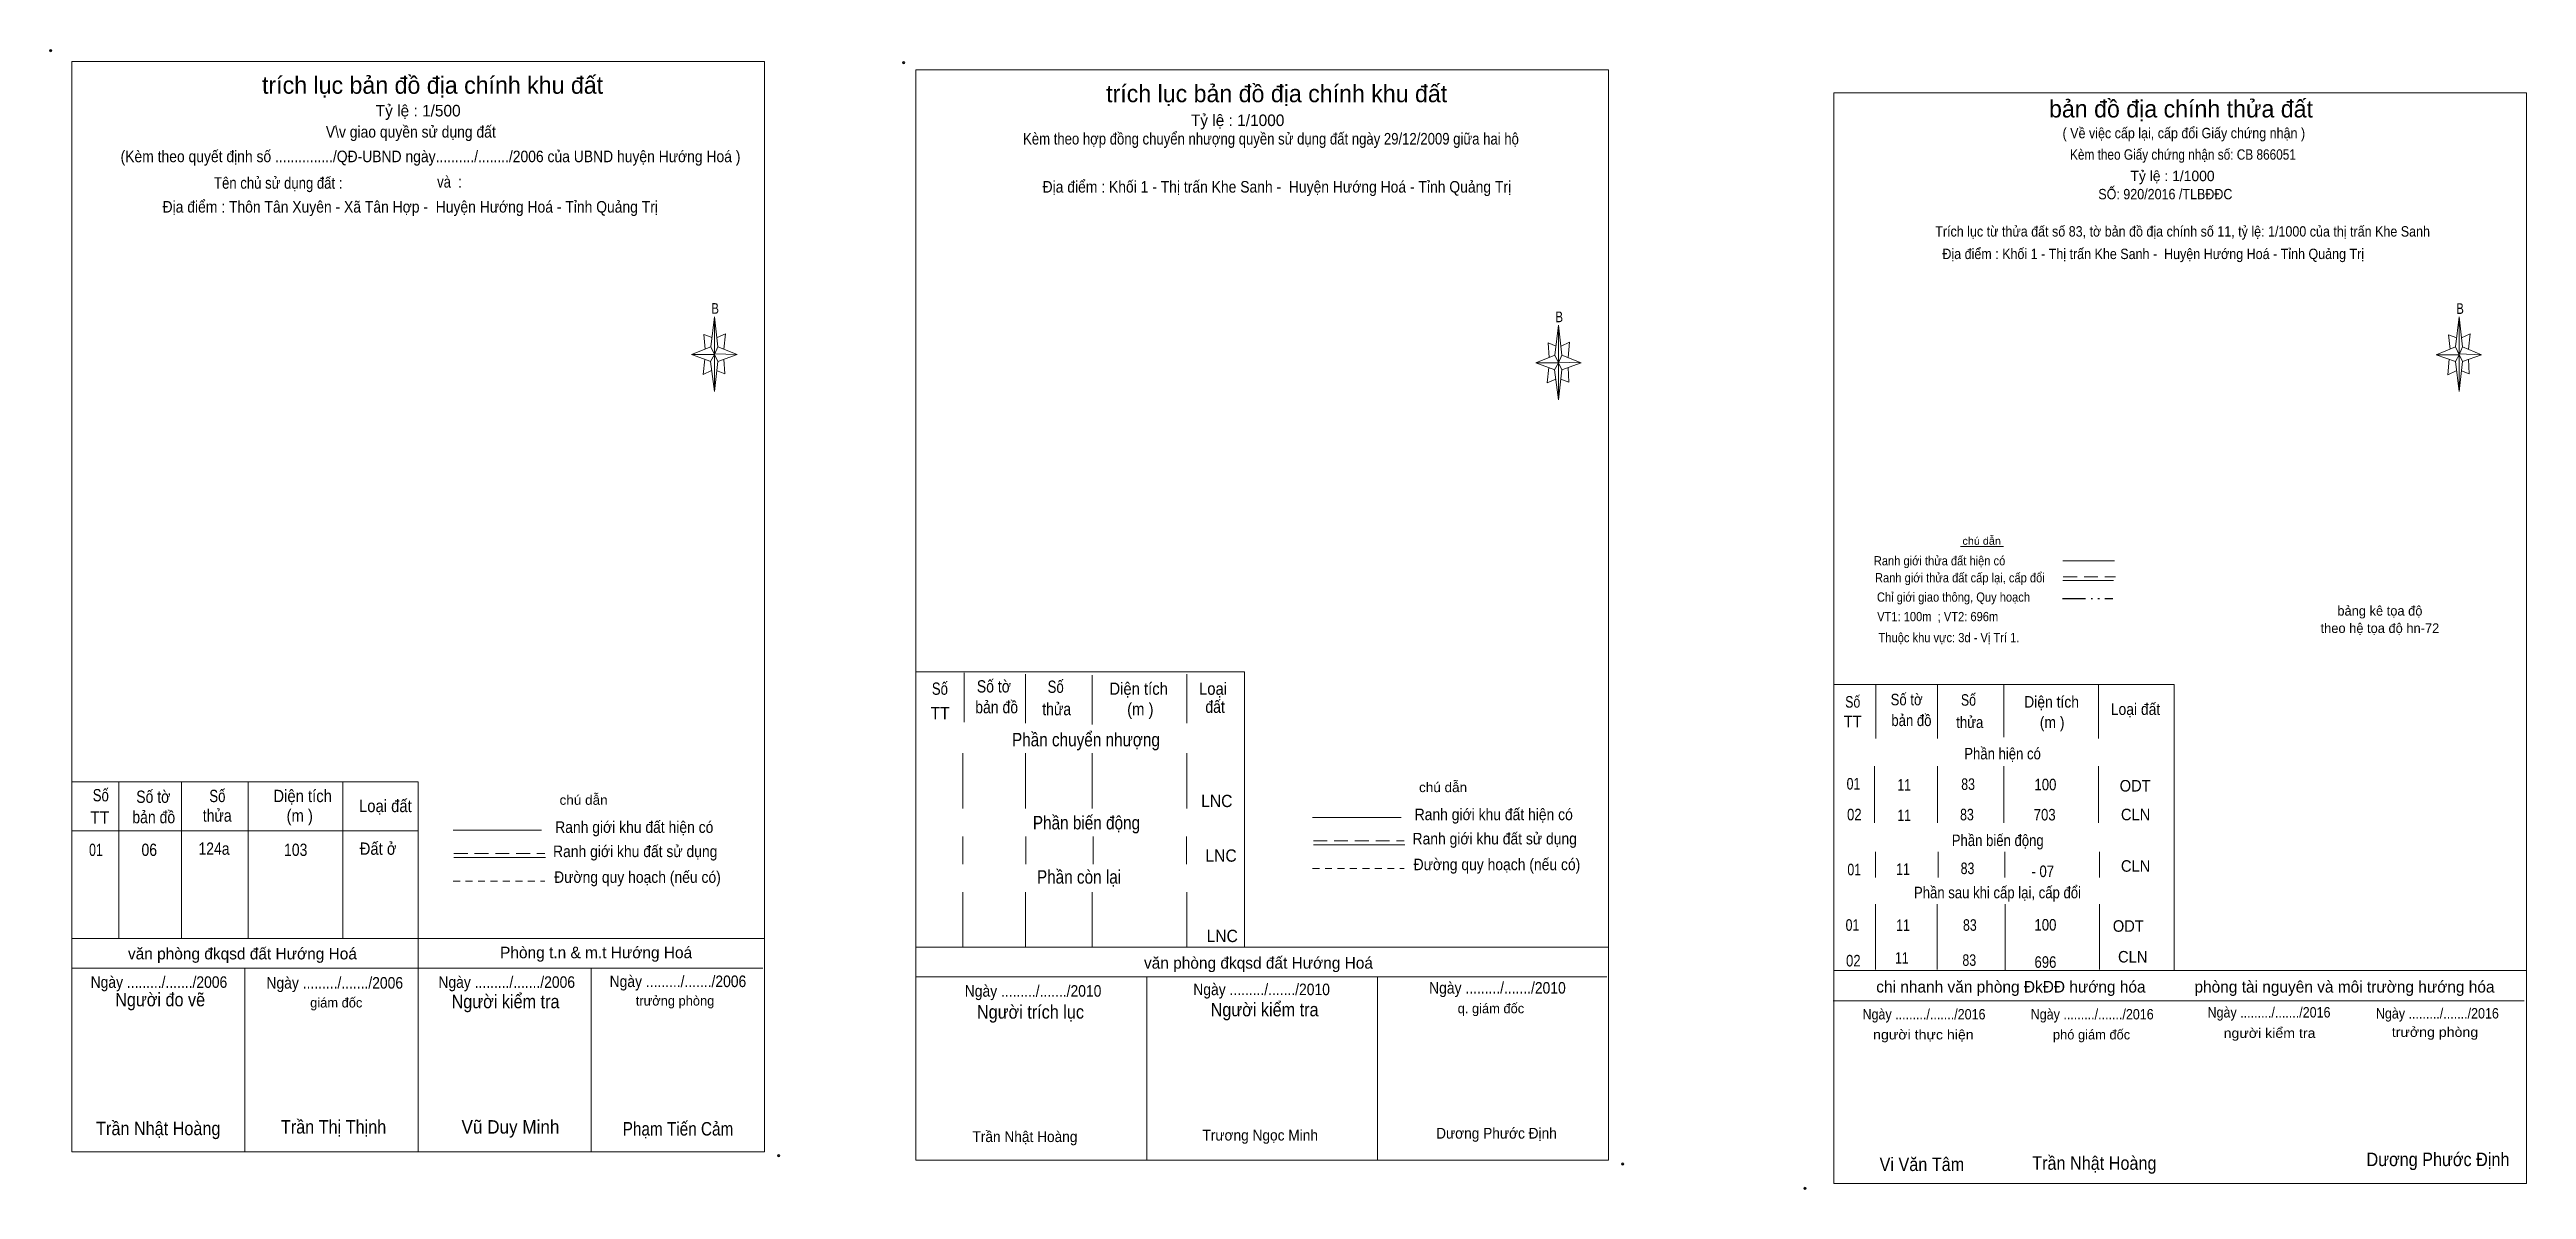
# Model space of a CAD drawing. Header units: metres. Extents: x 550975 to 552049, y 1839861 to 1840157.
# Drawn here: x 550975 to 551619, y 1839861 to 1840157 of the extents above; entities that cross this region are included whole.
import ezdxf
from ezdxf.enums import TextEntityAlignment as Align

# ---------------------------------------------------------------- set-up
doc = ezdxf.new("R2010")
doc.units = ezdxf.units.M
doc.header["$LTSCALE"] = 1.2
doc.header["$PDMODE"] = 32
doc.header["$PDSIZE"] = 0.6
for name, pattern in [('DASH_DOUBLE_DOT', [9.2, 5, -1.2, 0.3, -1.2, 0.3, -1.2]), ('MEDIUM_DASHED', [4.5, 3, -1.5]), ('SHORT_DASHED', [2.7, 1.5, -1.2])]:
    doc.linetypes.add(name, pattern=pattern)
doc.layers.add('5', color=7, linetype='Continuous', lineweight=13)

msp = doc.modelspace()

# ---------------------------------------------------------------- texts
at = {"layer": '5'}
for s, height, p in [('trích lục bản đồ địa chính khu đất', 4.5, (551074.955, 1840145.94)), ('trích lục bản đồ địa chính khu đất', 4.5, (551294.355, 1840143.74)), ('Tỷ lệ : 1/500', 3, (551071.21, 1840140.04)), ('Tỷ lệ : 1/1000', 3, (551284.205, 1840137.54)), ('bản đồ địa chính thửa đất', 4.5, (551529.415, 1840139.77)), ('Tỷ lệ : 1/1000', 2.7, (551527.215, 1840123.21)), ('bảng kê tọa độ', 2.5, (551581.115, 1840010.24)), ('theo hệ tọa độ hn-72', 2.5, (551581.12, 1840005.72)), ('văn phòng đkqsd đất Hướng Hoá ', 3, (551026.085, 1839920.84)), ('Phòng t.n & m.t Hướng Hoá ', 3, (551118.02, 1839921.14)), ('văn phòng đkqsd đất Hướng Hoá ', 3, (551290.185, 1839918.44)), ('chi nhanh văn phòng ĐkĐĐ hướng hóa', 3, (551485.205, 1839912.23)), ('phòng tài nguyên và môi trường hướng hóa', 3, (551571.91, 1839912.23)), ('  giám đốc', 2.5, (551048.985, 1839908.34)), ('  trưởng phòng ', 2.5, (551137.51, 1839908.84)), ('q. giám đốc', 2.5, (551350.05, 1839906.84)), ('phó giám đốc', 2.5, (551506.17, 1839900.03))]:
    msp.add_text(s, height=height, dxfattribs=at).set_placement(p, align=Align.CENTER)
for s, height, width, p in [('V\\v giao quyền sử dụng đất ', 3, 0.9, (551069.795, 1840134.54)), ('Kèm theo hợp đồng chuyển nhượng quyền sử dụng đất ngày 29/12/2009 giữa hai hộ ', 3, 0.85, (551293.35, 1840132.74)), ('( Về việc cấp lại, cấp đổi Giấy chứng nhận )', 2.7, 0.9, (551530.155, 1840134.37)), ('(Kèm theo quyết định số .............../QĐ-UBND ngày........../......../2006 của UBND huyện Hướng Hoá )', 3, 0.9, (551074.415, 1840128.14)), ('Kèm theo Giấy chứng nhận số: CB 866051', 2.7, 0.85, (551529.925, 1840128.79)), ('Tên chủ sử dụng đất :', 3, 0.85, (551034.835, 1840121.24)), ('và  : ', 3, 0.85, (551079.83, 1840121.54)), ('Địa điểm : Khối 1 - Thị trấn Khe Sanh -  Huyện Hướng Hoá - Tỉnh Quảng Trị ', 3, 0.9, (551294.905, 1840120.24)), ('SỐ: 920/2016 /TLBĐĐC', 2.7, 0.9, (551525.35, 1840118.49)), ('Địa điểm : Thôn Tân Xuyên - Xã Tân Hợp -  Huyện Hướng Hoá - Tỉnh Quảng Trị ', 3, 0.9, (551069.655, 1840115.04)), ('Trích lục từ thửa đất số 83, tờ bản đồ địa chính số 11, tỷ lệ: 1/1000 của thị trấn Khe Sanh', 2.7, 0.9, (551529.835, 1840108.8)), ('Địa điểm : Khối 1 - Thị trấn Khe Sanh -  Huyện Hướng Hoá - Tỉnh Quảng Trị ', 2.7, 0.9, (551522.65, 1840102.95)), ('B', 2.756, 0.8, (551148.395, 1840088.74)), ('B', 2.756, 0.8, (551367.795, 1840086.54)), ('B', 2.755, 0.8, (551601.955, 1840088.69)), ('chú dẫn', 2, 1.05, (551477.6, 1840028.66)), ('Ranh giới thửa đất hiện có ', 2.4, 0.9, (551467.06, 1840023.3)), ('Ranh giới thửa đất cấp lại, cấp đổi', 2.4, 0.9, (551471.935, 1840018.88)), ('Chỉ giới giao thông, Quy hoạch', 2.4, 0.9, (551470.275, 1840013.86)), ('VT1: 100m  ; VT2: 696m ', 2.4, 0.9, (551466.575, 1840008.79)), ('Thuộc khu vực: 3d - Vị Trí 1.', 2.4, 0.9, (551469.1, 1840003.32)), ('Số', 3.2, 0.8, (551206.815, 1839989.64)), ('Số tờ', 3.2, 0.85, (551220.855, 1839990.24)), ('Số', 3.2, 0.8, (551236.915, 1839990.14)), ('Diện tích', 3.2, 0.9, (551258.48, 1839989.64)), ('Loại ', 3.2, 0.9, (551278.35, 1839989.64)), ('TT', 3.2, 0.95, (551206.855, 1839983.24)), ('bản đồ', 3.2, 0.85, (551221.575, 1839984.84)), ('thửa', 3.2, 0.85, (551237.175, 1839984.34)), ('(m )', 3.2, 0.9, (551258.92, 1839984.34)), ('đất', 3.2, 0.85, (551278.35, 1839984.94)), ('Số', 3, 0.8, (551444.09, 1839986.31)), ('Số tờ', 3, 0.85, (551458.095, 1839986.91)), ('Số', 3, 0.8, (551474.17, 1839986.81)), ('Diện tích', 3, 0.9, (551495.78, 1839986.31)), ('Loại đất', 3, 0.9, (551517.595, 1839984.41)), ('Phần chuyển nhượng', 3.5, 0.85, (551244.78, 1839976.24)), ('TT', 3, 0.95, (551444.085, 1839981.21)), ('bản đồ', 3, 0.85, (551459.345, 1839981.51)), ('thửa', 3, 0.85, (551474.515, 1839981.01)), ('(m )', 3, 0.9, (551495.925, 1839981.01)), ('Phần hiện có', 3, 0.85, (551483.035, 1839972.85)), ('chú dẫn', 2.5, 1.05, (551337.605, 1839964.34)), ('01', 3, 0.8, (551444.28, 1839965.01)), ('11', 3, 0.8, (551457.47, 1839964.71)), ('83', 3, 0.8, (551474.075, 1839964.91)), ('100', 3, 0.85, (551494.18, 1839964.81)), ('ODT', 3, 0.95, (551517.5, 1839964.49)), ('Số', 3.2, 0.8, (550988.715, 1839961.94)), ('Số tờ', 3.2, 0.85, (551002.355, 1839961.54)), ('Số', 3.2, 0.8, (551019.015, 1839961.74)), ('Diện tích', 3.2, 0.9, (551041.18, 1839961.74)), ('Loại đất', 3.2, 0.9, (551062.685, 1839959.14)), ('chú dẫn', 2.5, 1.05, (551114.205, 1839961.04)), ('LNC', 3.2, 0.95, (551278.8, 1839960.44)), ('Ranh giới khu đất hiện có ', 3, 0.9, (551351.28, 1839957.04)), ('TT', 3.2, 0.95, (550988.455, 1839956.14)), ('bản đồ', 3.2, 0.85, (551002.475, 1839956.24)), ('thửa', 3.2, 0.85, (551018.975, 1839956.64)), ('(m )', 3.2, 0.9, (551040.42, 1839956.64)), ('Ranh giới khu đất hiện có ', 3, 0.9, (551127.88, 1839953.74)), ('Phần biến động', 3.5, 0.85, (551244.915, 1839954.64)), ('Ranh giới khu đất sử dụng', 3, 0.9, (551351.03, 1839950.74)), ('02', 3, 0.85, (551444.505, 1839957.01)), ('11', 3, 0.8, (551457.47, 1839956.81)), ('83', 3, 0.8, (551473.775, 1839957)), ('703', 3, 0.85, (551493.985, 1839956.97)), ('CLN', 3, 0.95, (551517.62, 1839957.01)), ('01', 3.2, 0.75, (550987.445, 1839947.74)), ('06', 3.2, 0.85, (551001.315, 1839947.74)), ('124a', 3.2, 0.85, (551018.14, 1839948.04)), ('103', 3.2, 0.85, (551039.38, 1839947.74)), ('Đất ở ', 3.2, 0.9, (551061.335, 1839948.04)), ('Ranh giới khu đất sử dụng', 3, 0.9, (551127.63, 1839947.44)), ('LNC', 3.2, 0.95, (551279.9, 1839946.24)), ('Phần biến động', 3, 0.85, (551481.78, 1839950.31)), ('Đường quy hoạch (nếu có)', 3, 0.9, (551128.21, 1839940.74)), ('Phần còn lại ', 3.5, 0.85, (551243.54, 1839940.54)), ('Đường quy hoạch (nếu có)', 3, 0.9, (551351.61, 1839944.04)), ('01', 3, 0.8, (551444.48, 1839942.71)), ('11', 3, 0.8, (551457.17, 1839942.82)), ('83', 3, 0.8, (551473.925, 1839943.02)), ('- 07', 3, 0.85, (551493.48, 1839942.25)), ('CLN', 3, 0.95, (551517.62, 1839943.63)), ('Phần sau khi cấp lại, cấp đổi', 3, 0.85, (551481.715, 1839936.73)), ('LNC', 3.2, 0.95, (551280.2, 1839925.34)), ('01', 3, 0.8, (551444.02, 1839928.29)), ('11', 3, 0.8, (551457.17, 1839928.23)), ('83', 3, 0.8, (551474.535, 1839928.28)), ('100', 3, 0.85, (551494.18, 1839928.34)), ('ODT', 3, 0.95, (551515.72, 1839928.02)), ('02', 3, 0.85, (551444.245, 1839919.01)), ('11', 3, 0.8, (551456.86, 1839919.72)), ('83', 3, 0.8, (551474.385, 1839919.16)), ('696', 3, 0.85, (551494.18, 1839918.65)), ('CLN', 3, 0.95, (551516.86, 1839920.03)), ('Ngày ........./......./2006', 3, 0.9, (551003.825, 1839913.44)), ('Ngày ........./......./2006', 3, 0.9, (551049.525, 1839913.24)), ('Ngày ........./......./2006', 3, 0.9, (551094.225, 1839913.44)), ('Ngày ........./......./2006', 3, 0.9, (551138.725, 1839913.64)), ('Người đo vẽ', 3.5, 0.9, (551004.145, 1839908.64)), ('Người kiểm tra', 3.5, 0.9, (551093.915, 1839908.14)), ('Ngày ........./......./2010', 3, 0.9, (551231.035, 1839911.14)), ('Người trích lục', 3.5, 0.9, (551230.365, 1839905.44)), ('Ngày ........./......./2010', 3, 0.9, (551290.435, 1839911.54)), ('Người kiểm tra', 3.5, 0.9, (551291.215, 1839906.04)), ('Ngày ........./......./2010', 3, 0.9, (551351.735, 1839911.94)), ('Ngày ........./......./2016', 2.7, 0.9, (551462.615, 1839905.23)), ('người thực hiện', 2.5, 1.1, (551462.45, 1839900.03)), ('Ngày ........./......./2016', 2.7, 0.9, (551506.335, 1839905.23)), ('Ngày ........./......./2016', 2.7, 0.9, (551552.295, 1839905.73)), ('người kiểm tra', 2.5, 1.1, (551552.435, 1839900.43)), ('Ngày ........./......./2016', 2.7, 0.9, (551596.055, 1839905.47)), ('trưởng phòng', 2.5, 1.1, (551595.43, 1839900.69)), ('Trần Nhật Hoàng', 3.5, 0.9, (551003.655, 1839875.14)), ('Trần Thị Thịnh', 3.5, 0.9, (551049.22, 1839875.54)), ('Vũ Duy Minh', 3.5, 0.95, (551095.2, 1839875.54)), ('Phạm Tiến Cảm', 3.5, 0.85, (551138.74, 1839875.04)), ('Trương Ngọc Minh', 2.8, 0.95, (551290.08, 1839873.74)), ('Dương Phước Định', 2.8, 0.95, (551351.485, 1839874.24)), ('Trần Nhật Hoàng', 2.8, 0.95, (551228.925, 1839873.34)), ('Dương Phước Định', 3.5, 0.9, (551596.205, 1839867.09)), ('Vi Văn Tâm', 3.5, 0.9, (551462.065, 1839865.81)), ('Trần Nhật Hoàng', 3.5, 0.9, (551506.89, 1839866.13))]:
    msp.add_text(s, height=height, dxfattribs=dict(at, width=width)).set_placement(p, align=Align.CENTER)

# ---------------------------------------------------------------- linework, layer by layer
at = {"layer": '5'}
for p, q in [((551147.29, 1840080.14), (551148.19, 1840087.94)), ((551366.69, 1840077.94), (551367.59, 1840085.74)), ((551600.75, 1840080.09), (551601.75, 1840087.89)), ((551147.29, 1840076.34), (551142.29, 1840078.14)), ((551149.09, 1840076.34), (551148.19, 1840068.54)), ((551149.09, 1840080.14), (551154.09, 1840078.14)), ((551150.69, 1840076.94), (551150.89, 1840073.14)), ((551368.49, 1840077.94), (551373.49, 1840075.94)), ((551600.75, 1840076.29), (551595.75, 1840078.09)), ((551602.55, 1840076.29), (551601.75, 1840068.49)), ((551602.55, 1840080.09), (551607.55, 1840078.09)), ((551604.15, 1840076.89), (551604.35, 1840073.09)), ((551150.89, 1840073.14), (551148.79, 1840073.94)), ((551366.69, 1840074.14), (551361.69, 1840075.94)), ((551368.49, 1840074.14), (551367.59, 1840066.34)), ((551370.29, 1840070.94), (551368.19, 1840071.74)), ((551370.09, 1840074.74), (551370.29, 1840070.94)), ((551604.35, 1840073.09), (551602.35, 1840073.89)), ((551472.11, 1840028.22), (551483.29, 1840028.22)), ((551498.67, 1840024.5), (551512.13, 1840024.5)), ((551498.71, 1840019.38), (551511.87, 1840019.38)), ((551200.59, 1839995.64), (551285.99, 1839995.64)), ((551213.09, 1839995.34), (551213.09, 1839982.54)), ((551229.09, 1839995.04), (551229.09, 1839982.24)), ((551246.39, 1839994.74), (551246.39, 1839981.94)), ((551270.99, 1839995.04), (551270.99, 1839982.24)), ((551285.99, 1839995.64), (551285.99, 1839924.04)), ((551439.21, 1839992.31), (551527.61, 1839992.31)), ((551450.11, 1839992.31), (551450.11, 1839978.31)), ((551466.11, 1839992.31), (551466.11, 1839978.31)), ((551483.39, 1839992.31), (551483.39, 1839978.61)), ((551507.99, 1839992.31), (551507.99, 1839978.31)), ((551527.61, 1839992.31), (551527.61, 1839917.97)), ((551212.79, 1839974.44), (551212.79, 1839960.04)), ((551229.09, 1839974.44), (551229.09, 1839960.04)), ((551246.39, 1839974.44), (551246.39, 1839960.04)), ((551270.99, 1839974.44), (551270.99, 1839960.04)), ((550981.19, 1839967.04), (551071.19, 1839967.04)), ((550993.39, 1839967.04), (550993.39, 1839926.24)), ((551009.69, 1839967.04), (551009.69, 1839926.24)), ((551026.99, 1839967.04), (551026.99, 1839926.24)), ((551051.59, 1839967.04), (551051.59, 1839926.24)), ((551071.19, 1839967.04), (551071.19, 1839870.84)), ((551449.79, 1839971.11), (551449.79, 1839956.31)), ((551466.11, 1839971.11), (551466.11, 1839956.31)), ((551483.39, 1839971.11), (551483.39, 1839956.31)), ((551507.99, 1839971.11), (551507.99, 1839956.31)), ((550981.19, 1839954.24), (551071.19, 1839954.24)), ((551080.29, 1839954.44), (551103.29, 1839954.44)), ((551303.69, 1839957.74), (551326.69, 1839957.74)), ((551212.79, 1839952.84), (551212.79, 1839945.64)), ((551229.19, 1839952.84), (551229.19, 1839945.64)), ((551246.69, 1839952.84), (551246.69, 1839945.64)), ((551270.89, 1839952.84), (551270.89, 1839945.64)), ((551303.89, 1839950.64), (551327.69, 1839950.64)), ((551449.99, 1839948.81), (551449.99, 1839942.11)), ((551466.31, 1839948.81), (551466.31, 1839942.11)), ((551483.59, 1839948.81), (551483.59, 1839942.11)), ((551508.19, 1839948.81), (551508.19, 1839942.11)), ((551080.49, 1839947.34), (551104.29, 1839947.34)), ((551212.79, 1839938.34), (551212.79, 1839924.04)), ((551229.09, 1839938.34), (551229.09, 1839924.04)), ((551246.39, 1839938.34), (551246.39, 1839924.04)), ((551270.99, 1839938.34), (551270.99, 1839924.04)), ((551450.05, 1839935.23), (551450.05, 1839918.21)), ((551466.01, 1839935.23), (551466.01, 1839918.21)), ((551483.69, 1839935.23), (551483.69, 1839917.97)), ((551508.25, 1839935.23), (551508.25, 1839918.21)), ((550981.19, 1839926.24), (551161.19, 1839926.24)), ((551200.59, 1839924.04), (551380.59, 1839924.04)), ((550981.19, 1839918.54), (551160.79, 1839918.54)), ((551026.19, 1839918.54), (551026.19, 1839870.84)), ((551116.19, 1839918.54), (551116.19, 1839870.84)), ((551200.59, 1839916.34), (551380.19, 1839916.34)), ((551260.59, 1839916.34), (551260.59, 1839868.64)), ((551320.59, 1839916.34), (551320.59, 1839868.64)), ((551439.21, 1839917.97), (551619.21, 1839917.97)), ((551439.03, 1839910.07), (551618.63, 1839910.07))]:
    msp.add_line(p, q, dxfattribs=at)
at = {"layer": '5', "linetype": 'MEDIUM_DASHED'}
for p, q in [((551498.83, 1840020.3), (551512.41, 1840020.3)), ((551080.49, 1839948.34), (551104.09, 1839948.34)), ((551303.89, 1839951.64), (551327.49, 1839951.64))]:
    msp.add_line(p, q, dxfattribs=at)
at = {"layer": '5', "linetype": 'DASH_DOUBLE_DOT', "lineweight": 25}
msp.add_line((551498.59, 1840014.66), (551511.67, 1840014.66), dxfattribs=at)
at = {"layer": '5', "linetype": 'SHORT_DASHED'}
for p, q in [((551080.29, 1839941.14), (551104.09, 1839941.14)), ((551303.69, 1839944.44), (551327.49, 1839944.44))]:
    msp.add_line(p, q, dxfattribs=at)
at = {"layer": '5'}
for points in [[(550981.19, 1840154.34), (551161.19, 1840154.34), (551161.19, 1839870.84), (550981.19, 1839870.84)], [(551200.59, 1840152.14), (551380.59, 1840152.14), (551380.59, 1839868.64), (551200.59, 1839868.64)], [(551439.21, 1840146.17), (551619.21, 1840146.17), (551619.21, 1839862.57), (551439.21, 1839862.57)], [(551148.19, 1840087.94), (551149.09, 1840080.14), (551148.19, 1840078.14)], [(551367.59, 1840085.74), (551368.49, 1840077.94), (551367.59, 1840075.94)], [(551601.75, 1840087.89), (551602.55, 1840080.09), (551601.75, 1840078.09)], [(551148.19, 1840078.14), (551142.29, 1840078.14), (551147.29, 1840080.14), (551149.09, 1840076.34), (551154.09, 1840078.14), (551148.19, 1840078.34)], [(551148.19, 1840078.14), (551148.19, 1840068.54), (551147.19, 1840076.34)], [(551367.59, 1840075.94), (551361.69, 1840075.94), (551366.69, 1840077.94), (551368.49, 1840074.14), (551373.49, 1840075.94), (551367.59, 1840076.14)], [(551601.75, 1840078.09), (551595.75, 1840078.09), (551600.75, 1840080.09), (551602.55, 1840076.29), (551607.55, 1840078.09), (551601.75, 1840078.29)], [(551601.75, 1840078.09), (551601.75, 1840068.49), (551600.75, 1840076.29)], [(551367.59, 1840075.94), (551367.59, 1840066.34), (551366.59, 1840074.14)]]:
    msp.add_lwpolyline(points, close=True, dxfattribs=at)
for points in [[(551147.59, 1840082.54), (551145.49, 1840083.34), (551145.79, 1840079.54)], [(551148.89, 1840082.54), (551151.09, 1840083.54), (551150.69, 1840079.54)], [(551601.15, 1840082.49), (551598.95, 1840083.29), (551599.35, 1840079.49)], [(551602.35, 1840082.49), (551604.55, 1840083.49), (551604.15, 1840079.49)], [(551148.19, 1840078.14), (551147.29, 1840080.14), (551142.29, 1840078.14)], [(551145.69, 1840076.94), (551145.29, 1840072.94), (551147.49, 1840073.94)], [(551148.19, 1840078.14), (551149.09, 1840076.34), (551154.09, 1840078.14)], [(551367.59, 1840075.94), (551366.69, 1840077.94), (551361.69, 1840075.94)], [(551366.99, 1840080.34), (551364.89, 1840081.14), (551365.19, 1840077.34)], [(551368.29, 1840080.34), (551370.49, 1840081.34), (551370.09, 1840077.34)], [(551601.75, 1840078.09), (551600.75, 1840080.09), (551595.75, 1840078.09)], [(551599.15, 1840076.89), (551598.75, 1840072.89), (551600.95, 1840073.89)], [(551601.75, 1840078.09), (551602.55, 1840076.29), (551607.55, 1840078.09)], [(551365.09, 1840074.74), (551364.69, 1840070.74), (551366.89, 1840071.74)], [(551367.59, 1840075.94), (551368.49, 1840074.14), (551373.49, 1840075.94)]]:
    msp.add_lwpolyline(points, dxfattribs=at)
for p in [(550975.69, 1840157.14), (551197.39, 1840154.04), (551164.89, 1839869.84), (551384.29, 1839867.64), (551431.67, 1839861.31)]:
    msp.add_point(p, dxfattribs=at)

msp.set_redraw_order([(e.dxf.handle, doc.entitydb.next_handle()) for e in msp.query("TEXT MTEXT ATTDEF DIMENSION ARC_DIMENSION")])  # texts and dimensions are drawn at this point

doc.saveas('drawing.dxf')
